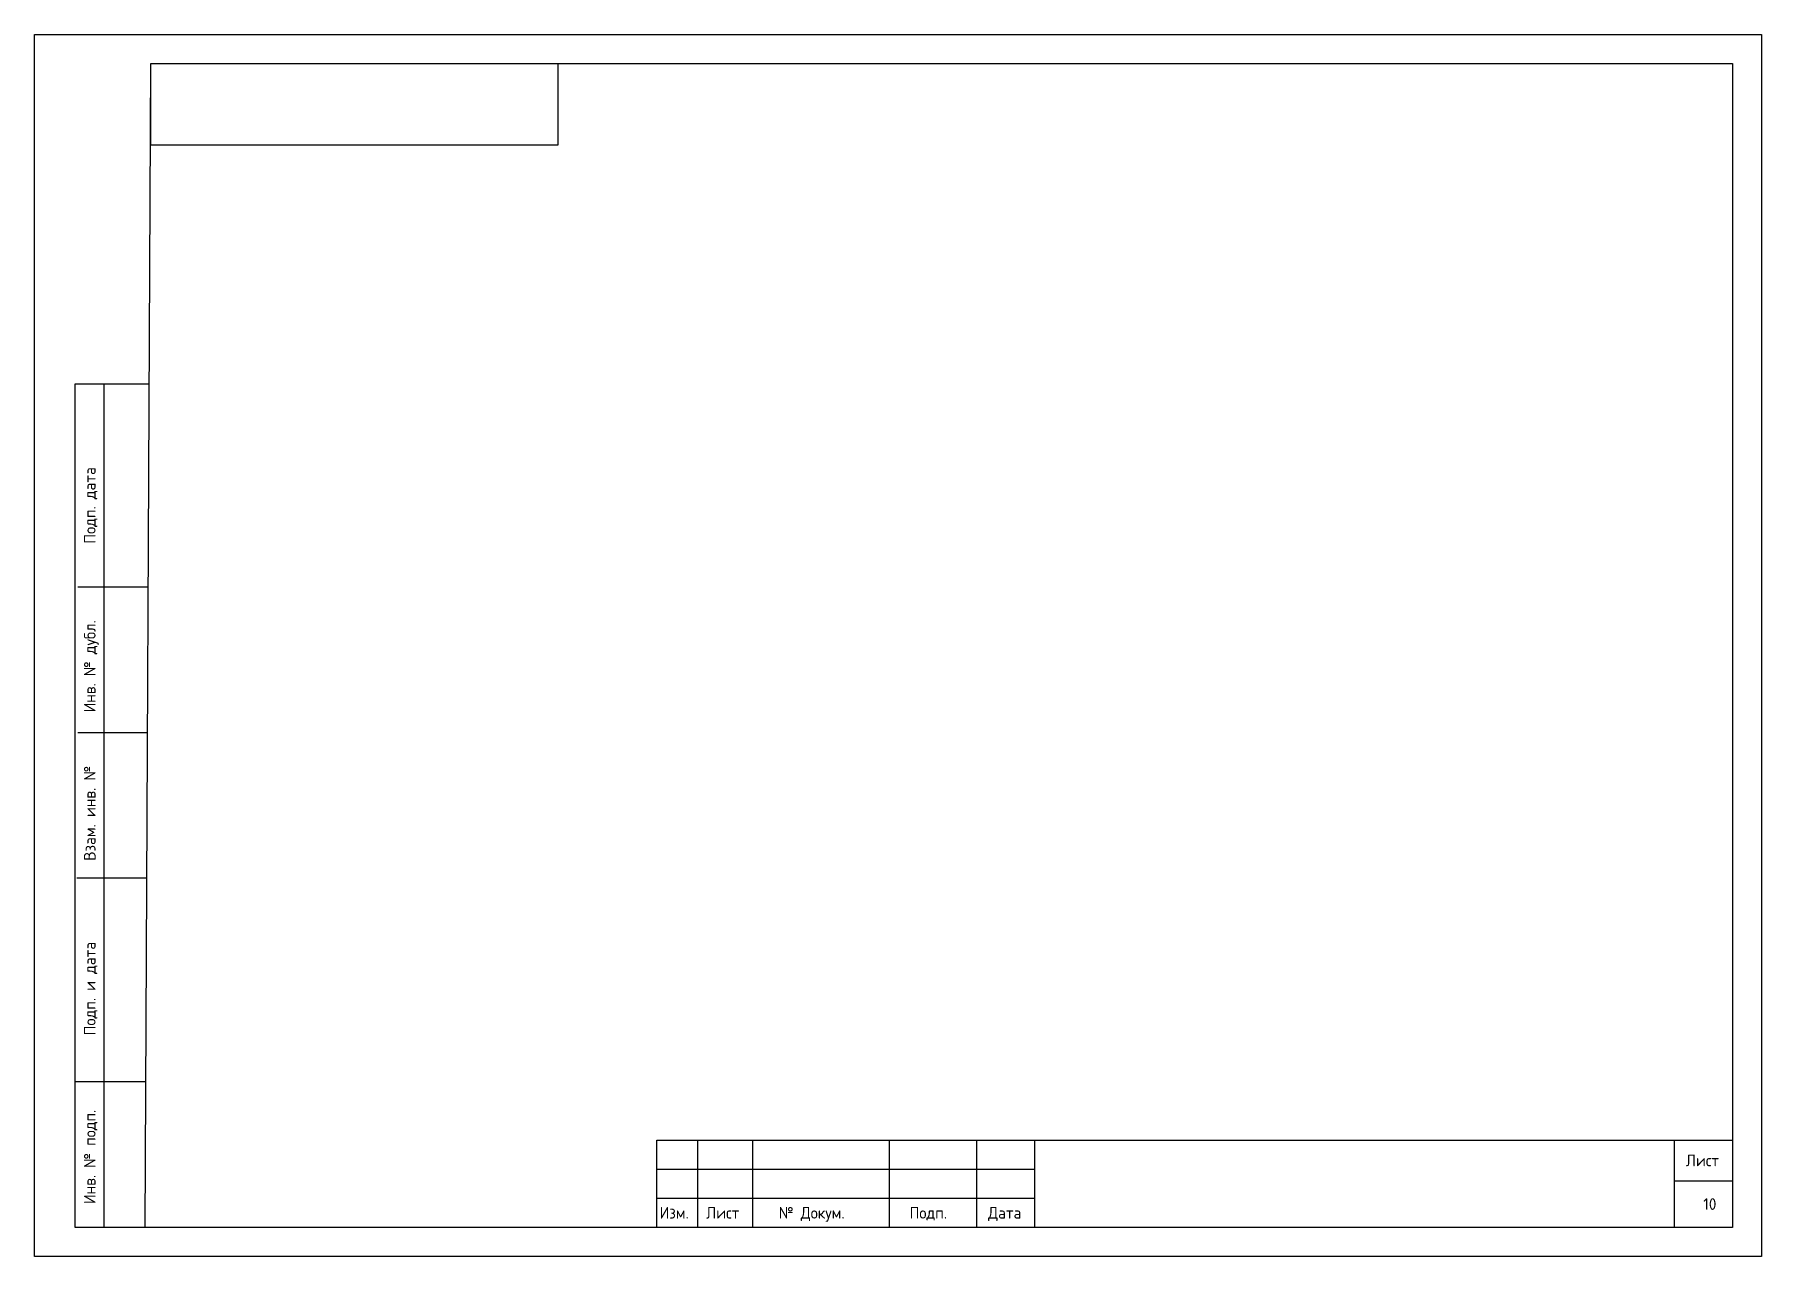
# Model space of a CAD drawing. Extents: x 1674 to 4134, y 3039 to 4124.
# Drawn here: x 3624.5 to 3921.5, y 3290 to 3500 of the extents above; entities that cross this region are included whole.
import ezdxf

# ---------------------------------------------------------------- set-up
doc = ezdxf.new("R2010")
doc.units = 0
doc.layers.add('Рамки', color=7, linetype='CONTINUOUS', lineweight=25)
doc.styles.get("Standard").update_dxf_attribs({"font": 'Standard'})

msp = doc.modelspace()

# ---------------------------------------------------------------- texts
at = {"layer": 'Рамки'}
for s, p in [('Подп. дата', (3635, 3412.5)), ('Инв. № дубл.', (3635, 3383.5)), ('Взам. инв. №', (3635, 3358)), ('Подп. и дата', (3635, 3328)), ('Инв. № подп.', (3635, 3299))]:
    msp.add_text(s, height=2, rotation=90, dxfattribs=at).set_placement(p)
for s, p in [('Лист', (3908.5, 3305.5)), ('10', (3911.5, 3298)), ('Изм.', (3732, 3296.5)), ('Лист', (3740, 3296.5)), ('№ Докум.', (3752.5, 3296.5)), ('Подп.', (3775, 3296.5)), ('Дата', (3788.5, 3296.5))]:
    msp.add_text(s, height=2, dxfattribs=at).set_placement(p)

# ---------------------------------------------------------------- linework, layer by layer
at = {"layer": 'Рамки'}
for p, q in [((3643.5, 3295), (3644.5, 3495)), ((3644.5, 3495), (3916.5, 3495)), ((3916.5, 3495), (3916.5, 3295)), ((3631.5, 3295), (3631.5, 3440)), ((3631.5, 3440), (3644.22, 3440)), ((3636.5, 3295), (3636.5, 3440)), ((3643.92, 3405), (3631.92, 3405)), ((3643.92, 3380), (3631.92, 3380)), ((3643.8, 3355), (3631.8, 3355)), ((3643.62, 3320), (3631.62, 3320)), ((3643.62, 3320), (3631.62, 3320)), ((3643.62, 3320), (3631.62, 3320)), ((3738.5, 3310), (3738.5, 3295)), ((3748, 3310), (3748, 3295)), ((3771.5, 3310), (3771.5, 3295)), ((3786.5, 3310), (3786.5, 3295)), ((3906.5, 3310), (3906.5, 3295)), ((3731.5, 3305), (3796.5, 3305)), ((3906.5, 3303), (3916.5, 3303)), ((3731.5, 3300), (3796.5, 3300)), ((3643.5, 3295), (3631.5, 3295)), ((3916.5, 3295), (3643.5, 3295))]:
    msp.add_line(p, q, dxfattribs=at)
for points in [[(3624.5, 3500), (3921.5, 3500), (3921.5, 3290), (3624.5, 3290)], [(3644.5, 3495), (3714.5, 3495), (3714.5, 3481), (3644.5, 3481)], [(3731.5, 3295), (3731.5, 3310), (3916.5, 3310), (3916.5, 3295)], [(3731.5, 3310), (3796.5, 3310), (3796.5, 3295), (3731.5, 3295)]]:
    msp.add_lwpolyline(points, close=True, dxfattribs=at)

msp.set_redraw_order([(e.dxf.handle, doc.entitydb.next_handle()) for e in msp.query("TEXT MTEXT ATTDEF DIMENSION ARC_DIMENSION")])  # texts and dimensions are drawn at this point

doc.saveas('drawing.dxf')
